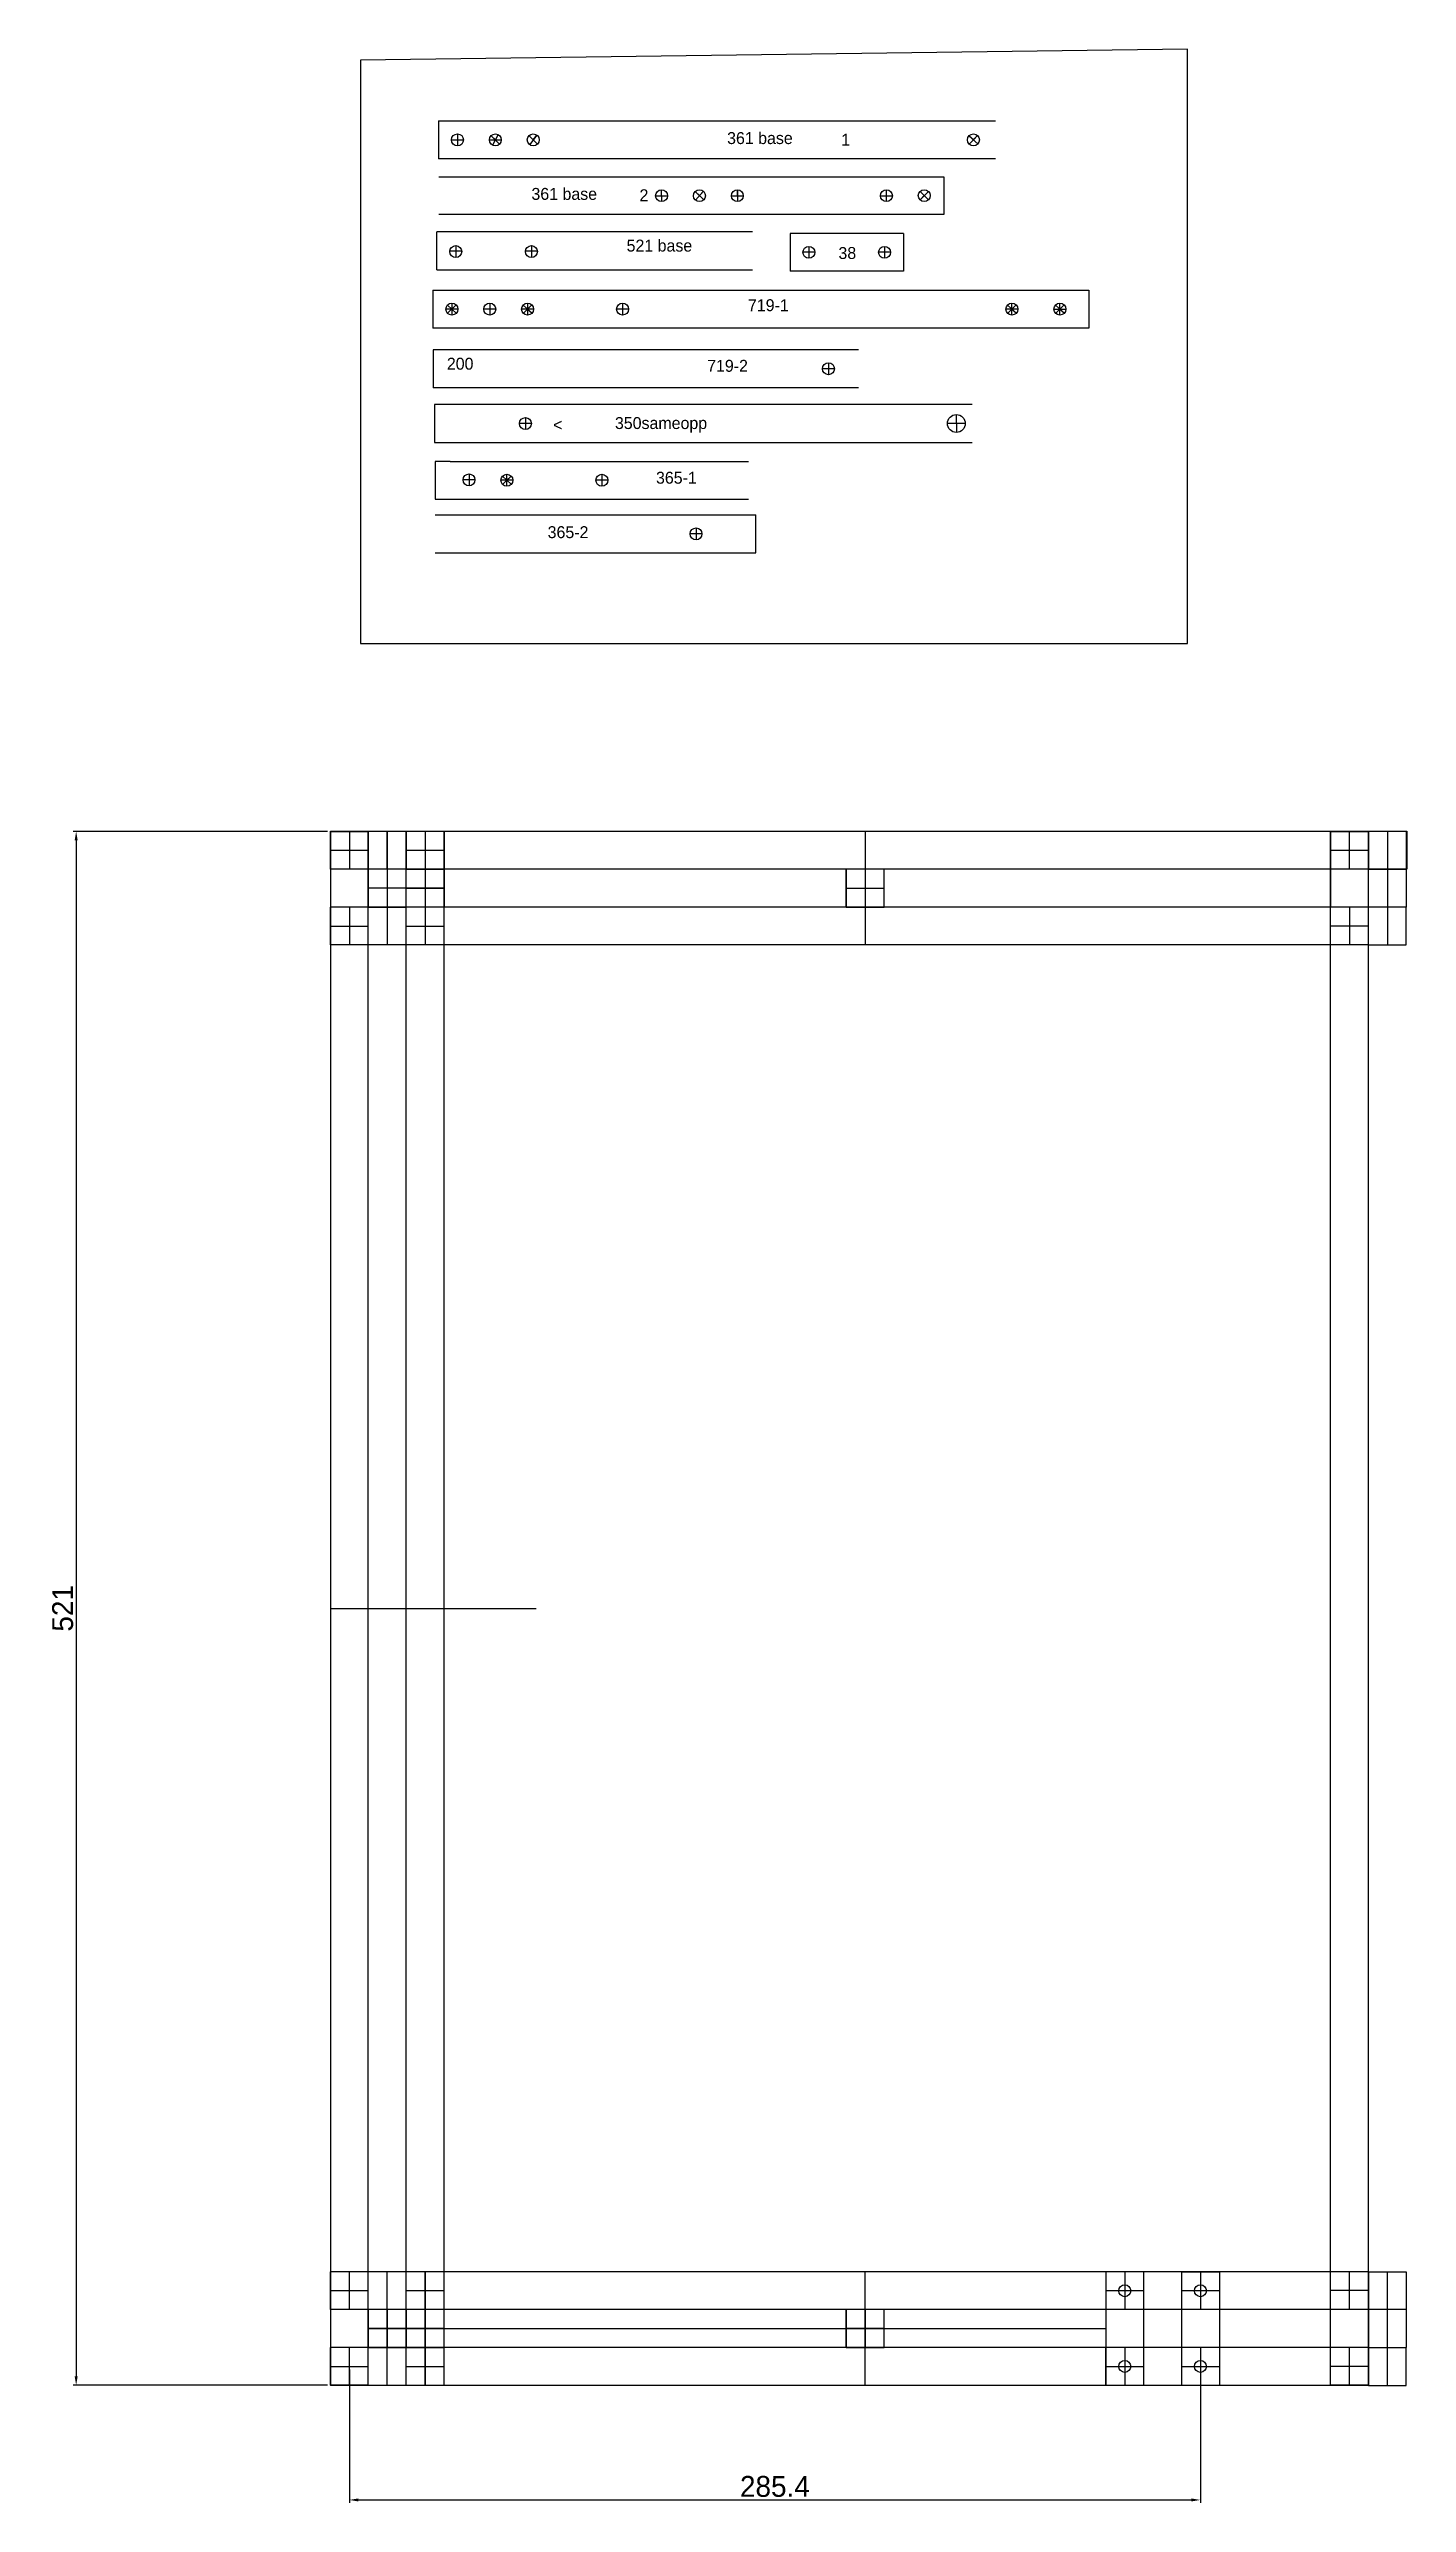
# Model space of a CAD drawing. Header units: millimetres. Extents: x -15418 to 43885, y -27590 to 23052.
# Drawn here: x 28652 to 29108, y -25625 to -24803 of the extents above; entities that cross this region are included whole.
import ezdxf

# ---------------------------------------------------------------- set-up
doc = ezdxf.new("R2010")
doc.units = ezdxf.units.MM
doc.header["$LTSCALE"] = 0.5
doc.layers.get('Defpoints').update_dxf_attribs({"color": 4})
doc.layers.add('Layer1', color=1, linetype='Continuous')
doc.layers.add('Layer2', color=2, linetype='Continuous')
doc.dimstyles.new('ISO-25', dxfattribs={"dimtxt": 7, "dimasz": 3, "dimexe": 1, "dimexo": 1, "dimgap": 1, "dimtad": 1, "dimtoh": 1, "dimdec": 3, "dimdsep": 46, "dimtxsty": 'Standard', "dimcen": 2.5, "dimadec": 0, "dimazin": 0, "dimtfac": 1, "dimtdec": 3, "dimtmove": 0, "dimatfit": 3, "dimfxl": 1, "dimarcsym": 1})

msp = doc.modelspace()

# ---------------------------------------------------------------- texts
at = {"layer": 'Layer1', "transparency": 33554661, "char_height": 4, "attachment_point": 1}
for s, width, insert in [('361 base', 39.541008, (28879.8131, -24830.3869)), ('1', 18.225444, (28918.0831, -24830.9345)), ('361 base', 39.541008, (28814.1976, -24849.0971)), ('2', 6.240499, (28850.4418, -24849.544)), ('521 base', 41.293333, (28846.1098, -24866.425)), ('38', 13.672348, (28917.1436, -24868.9167)), ('719-1', 26.831105, (28886.803, -24886.4166)), ('200', 19.990454, (28785.8325, -24906.0306)), ('719-2', 20.348456, (28873.1174, -24906.7398)), ('<', 13.408184, (28821.4771, -24926.5132)), ('350sameopp', 33.987596, (28842.1949, -24925.9283)), ('365-1', 31.02556, (28855.9641, -24944.2614)), ('365-2', 24.160923, (28819.6262, -24962.5157))]:
    msp.add_mtext_dynamic_manual_height_columns(s, width=width, gutter_width=20, heights=[0], dxfattribs=dict(at, insert=insert))

# ---------------------------------------------------------------- blocks, each defined once
blk = doc.blocks.new('*D420')
at = {"layer": 'Defpoints', "color": 0, "transparency": 16777216}
for p in [(28746.79, -25064.85), (28661.53, -25585.85), (28746.79, -25585.85)]:
    blk.add_point(p, dxfattribs=at)
at = {"layer": 'Layer2', "color": 0, "lineweight": -2, "transparency": 16777216}
for p, q in [((28745.79, -25064.85), (28660.53, -25064.85)), ((28661.53, -25067.85), (28661.53, -25582.85)), ((28745.79, -25585.85), (28660.53, -25585.85))]:
    blk.add_line(p, q, dxfattribs=at)
at = {"layer": 'Layer2', "color": 0, "transparency": 16777216}
for points in [[(28661.03, -25067.85), (28662.03, -25067.85), (28661.53, -25064.85)], [(28661.03, -25582.85), (28662.03, -25582.85), (28661.53, -25585.85)]]:
    blk.add_solid(points, dxfattribs=at)
at = {"layer": 'Layer2', "color": 0, "transparency": 16777216, "insert": (28657.03, -25325.35), "char_height": 7, "attachment_point": 5, "rotation": 90}
blk.add_mtext('521', dxfattribs=at)
blk = doc.blocks.new('*D425')
at = {"layer": 'Defpoints', "color": 0, "transparency": 16777216}
for p in [(28753.14, -25579.51), (29038.54, -25579.51), (29038.54, -25624.3)]:
    blk.add_point(p, dxfattribs=at)
at = {"layer": 'Layer2', "color": 0, "lineweight": -2, "transparency": 16777216}
for p, q in [((28753.14, -25580.51), (28753.14, -25625.3)), ((29038.54, -25580.51), (29038.54, -25625.3)), ((28756.14, -25624.3), (29035.54, -25624.3))]:
    blk.add_line(p, q, dxfattribs=at)
at = {"layer": 'Layer2', "color": 0, "transparency": 16777216}
for points in [[(28756.14, -25623.8), (28756.14, -25624.8), (28753.14, -25624.3)], [(29035.54, -25623.8), (29035.54, -25624.8), (29038.54, -25624.3)]]:
    blk.add_solid(points, dxfattribs=at)
at = {"layer": 'Layer2', "color": 0, "transparency": 16777216, "insert": (28895.84, -25619.8), "char_height": 7, "attachment_point": 5}
blk.add_mtext('285.4', dxfattribs=at)

# ---------------------------------------------------------------- dimensions: what is measured, and where the dimension line sits
at = {"layer": 'Layer2', "transparency": 33554661}
dim = msp.add_linear_dim(base=(28661.533, -25585.8473), p1=(28746.7936, -25064.8473), p2=(28746.7936, -25585.8473), angle=90, dimstyle='ISO-25', dxfattribs=at)
dim.commit()
dim.dimension.update_dxf_attribs({"geometry": '*D420', "text_midpoint": (28657.033, -25325.3473)})
dim = msp.add_linear_dim(base=(29038.5436, -25624.2978), p1=(28753.1436, -25579.5098), p2=(29038.5436, -25579.5098), dimstyle='ISO-25', dxfattribs=at)
dim.commit()
dim.dimension.update_dxf_attribs({"geometry": '*D425', "text_midpoint": (28895.8436, -25619.7978)})

# ---------------------------------------------------------------- linework, layer by layer
at = {"layer": 'Defpoints', "transparency": 33554661}
for p, q in [((28759.4936, -25077.5223), (28759.4936, -25090.2223)), ((28772.1936, -25077.5223), (28759.4936, -25077.5223)), ((28772.1936, -25090.2223), (28772.1936, -25077.5223)), ((28772.1936, -25077.5223), (28784.8936, -25077.5223)), ((28784.8936, -25077.5223), (28784.8936, -25090.2223)), ((28932.4936, -25077.5223), (28919.7936, -25077.5223)), ((28919.7936, -25077.5223), (28919.7936, -25090.2223)), ((28932.4936, -25090.2223), (28932.4936, -25077.5223)), ((29082.1736, -25077.5223), (29082.1736, -25090.2223)), ((29094.8736, -25077.5223), (29107.5736, -25077.5223)), ((29094.8736, -25090.2223), (29094.8736, -25077.5223)), ((29094.8736, -25077.5223), (29107.5736, -25077.5223)), ((29107.5736, -25077.5223), (29107.5736, -25090.2223)), ((28919.7936, -25083.8723), (28932.4936, -25083.8723)), ((28759.4936, -25090.2223), (28772.1936, -25090.2223)), ((28784.8936, -25090.2223), (28772.1936, -25090.2223)), ((28919.7936, -25090.2223), (28932.4936, -25090.2223)), ((29107.5736, -25090.2223), (29094.8736, -25090.2223)), ((29006.7936, -25547.8223), (29006.7936, -25585.8223)), ((29019.4936, -25547.8223), (29006.7936, -25547.8223)), ((29019.4936, -25547.8223), (29019.4936, -25585.8223)), ((29032.1936, -25547.8223), (29032.1936, -25585.8223)), ((29032.1936, -25547.8223), (29044.8936, -25547.8223)), ((29044.8936, -25547.8223), (29044.8936, -25585.8223)), ((28759.4936, -25560.4723), (28759.4936, -25573.1723)), ((28772.1936, -25560.4723), (28759.4936, -25560.4723)), ((28765.8436, -25560.4723), (28765.8436, -25573.1723)), ((28784.8936, -25560.4723), (28772.1936, -25560.4723)), ((28772.1936, -25560.4723), (28772.1936, -25573.1723)), ((28784.8936, -25573.1723), (28784.8936, -25560.4723)), ((28932.4936, -25560.4723), (28919.7936, -25560.4723)), ((28919.7936, -25560.4723), (28919.7936, -25573.1723)), ((28926.1436, -25560.4723), (28926.1436, -25573.1723)), ((28932.4936, -25573.1723), (28932.4936, -25560.4723)), ((29082.1736, -25573.1723), (29082.1736, -25560.4723)), ((29107.5736, -25560.4723), (29094.8736, -25560.4723)), ((29094.8736, -25560.4723), (29094.8736, -25573.1723)), ((29094.8736, -25560.4723), (29094.8736, -25573.1723)), ((29107.5736, -25560.4723), (29107.5736, -25573.1723)), ((28759.4936, -25566.8223), (28772.1936, -25566.8223)), ((28778.5436, -25566.8223), (29006.7936, -25566.8223)), ((28778.5436, -25566.8223), (29006.7936, -25566.8223)), ((28932.4936, -25566.8223), (28919.7936, -25566.8223)), ((28759.4936, -25573.1723), (28772.1936, -25573.1723)), ((28772.1936, -25573.1723), (28784.8936, -25573.1723)), ((28919.7936, -25573.1723), (28932.4936, -25573.1723)), ((29094.8736, -25573.1723), (29107.5736, -25573.1723)), ((29006.7936, -25585.8223), (29019.4936, -25585.8223)), ((29032.1936, -25585.8223), (29044.8936, -25585.8223))]:
    msp.add_line(p, q, dxfattribs=at)
at = {"layer": 'Layer1', "transparency": 33554661}
for p, q in [((29034.2027, -24802.5361), (28756.8407, -24806.3102)), ((29034.2027, -25001.8083), (29034.2027, -24802.5361)), ((28756.8407, -24806.3102), (28756.8407, -25001.8083)), ((28783.0453, -24826.62), (28969.8515, -24826.62)), ((28783.0453, -24826.645), (28783.0453, -24839.32)), ((28787.3953, -24832.9825), (28791.3953, -24832.9825)), ((28789.3953, -24830.9825), (28789.3953, -24834.9825)), ((28789.3953, -24832.9825), (28791.3953, -24832.9825)), ((28789.3953, -24832.9825), (28791.3953, -24832.9825)), ((28800.0953, -24832.9825), (28804.0953, -24832.9825)), ((28802.0953, -24832.9825), (28800.6797, -24831.5697)), ((28800.6797, -24831.5697), (28803.5109, -24834.3953)), ((28803.0591, -24831.2307), (28801.1256, -24834.7418)), ((28802.0953, -24832.9825), (28803.0591, -24831.2307)), ((28814.7953, -24832.9825), (28813.3797, -24831.5697)), ((28813.3797, -24831.5697), (28816.2109, -24834.3953)), ((28815.9904, -24831.3759), (28813.5723, -24834.6112)), ((28814.7953, -24832.9825), (28815.9904, -24831.3759)), ((28962.3953, -24832.97), (28960.9364, -24831.6926)), ((28960.9364, -24831.6926), (28963.9103, -24834.2997)), ((28963.8112, -24831.4946), (28961.0024, -24834.4318)), ((28962.3953, -24832.97), (28963.8112, -24831.4946)), ((28969.8515, -24839.32), (28783.0453, -24839.32)), ((28783.1742, -24845.3302), (28952.4952, -24845.3302)), ((28952.4952, -24845.3302), (28952.4952, -24858.0302)), ((28855.8532, -24851.6927), (28859.8532, -24851.6927)), ((28855.8532, -24851.6927), (28857.8532, -24851.6927)), ((28857.8532, -24851.6927), (28857.8532, -24849.6927)), ((28857.8532, -24851.6927), (28857.8532, -24853.6927)), ((28870.5532, -24851.6802), (28869.1512, -24850.2477)), ((28869.1512, -24850.2477), (28871.9542, -24853.1151)), ((28871.8753, -24850.2076), (28869.2008, -24853.1852)), ((28870.5532, -24851.6819), (28871.8753, -24850.2076)), ((28881.2532, -24851.6927), (28883.2532, -24851.6927)), ((28883.2532, -24851.6927), (28883.2532, -24849.6927)), ((28883.2532, -24849.6927), (28883.2532, -24853.6927)), ((28883.2532, -24851.6927), (28885.2532, -24851.6927)), ((28931.2332, -24851.6927), (28935.2332, -24851.6927)), ((28933.2332, -24853.6927), (28933.2332, -24849.6927)), ((28945.9332, -24851.6802), (28944.5162, -24850.2688)), ((28944.5162, -24850.2688), (28945.9332, -24851.6802)), ((28944.5162, -24850.2688), (28947.3502, -24853.0916)), ((28944.5217, -24853.0972), (28947.3446, -24850.2632)), ((28945.9332, -24851.6802), (28944.5217, -24853.0972)), ((28952.4952, -24858.0302), (28783.1742, -24858.0302)), ((28888.3554, -24863.8675), (28782.4662, -24863.8675)), ((28782.4662, -24876.5675), (28782.4662, -24863.8675)), ((28786.8145, -24870.2175), (28790.7929, -24870.2175)), ((28788.8037, -24868.425), (28788.8037, -24872.425)), ((28812.202, -24870.2175), (28816.1804, -24870.2175)), ((28814.1912, -24868.425), (28814.1912, -24872.425)), ((28900.9327, -24870.6861), (28900.8827, -24870.6861)), ((28938.9327, -24864.3361), (28900.9327, -24864.3361)), ((28900.9327, -24864.3361), (28900.9327, -24877.0361)), ((28909.2327, -24870.6861), (28905.2327, -24870.6861)), ((28907.2327, -24868.6861), (28907.2327, -24872.6861)), ((28934.6077, -24870.6861), (28930.6077, -24870.6861)), ((28932.6327, -24868.6863), (28932.6327, -24872.6859)), ((28938.9327, -24864.3361), (28938.9327, -24877.0361)), ((28782.4662, -24876.5675), (28888.3554, -24876.5675)), ((28938.9327, -24877.0361), (28900.9327, -24877.0361)), ((28781.1566, -24883.3847), (28781.1566, -24896.0847)), ((28781.1566, -24883.3847), (28981.1566, -24883.3847)), ((28788.9917, -24891.0568), (28786.0141, -24888.3824)), ((28788.9516, -24888.3328), (28786.0841, -24891.1358)), ((28787.5066, -24887.7347), (28787.5066, -24891.7347)), ((28787.5191, -24889.7347), (28788.9516, -24888.3328)), ((28800.2066, -24887.7347), (28800.2066, -24891.7347)), ((28814.3917, -24891.0568), (28811.4141, -24888.3824)), ((28814.3516, -24888.3328), (28811.4841, -24891.1358)), ((28812.9066, -24887.7347), (28812.9066, -24891.7347)), ((28812.9191, -24889.7347), (28814.3516, -24888.3328)), ((28844.7566, -24887.7347), (28844.7566, -24891.7347)), ((28976.8217, -24891.0568), (28973.8441, -24888.3824)), ((28976.7816, -24888.3328), (28973.9141, -24891.1358)), ((28975.3366, -24891.7347), (28975.3366, -24887.7347)), ((28975.3491, -24889.7347), (28976.7816, -24888.3328)), ((28981.1566, -24883.3847), (29001.1566, -24883.3847)), ((28992.9017, -24891.0568), (28989.9241, -24888.3824)), ((28992.8616, -24888.3328), (28989.9941, -24891.1358)), ((28991.4166, -24891.7347), (28991.4166, -24887.7347)), ((28991.4291, -24889.7347), (28992.8616, -24888.3328)), ((29001.1566, -24883.3847), (29001.1566, -24896.0847)), ((29001.1566, -24896.0847), (28781.1566, -24896.0847)), ((28789.5066, -24889.7347), (28785.5066, -24889.7347)), ((28787.5174, -24889.7347), (28788.9917, -24891.0568)), ((29001.1566, -24896.0847), (28793.8566, -24896.0847)), ((28802.2066, -24889.7347), (28798.2066, -24889.7347)), ((28814.9066, -24889.7347), (28810.9066, -24889.7347)), ((28812.9174, -24889.7347), (28814.3917, -24891.0568)), ((28846.7566, -24889.7347), (28842.7566, -24889.7347)), ((28977.3366, -24889.7347), (28973.3366, -24889.7347)), ((28975.3474, -24889.7347), (28976.8217, -24891.0568)), ((28989.2566, -24889.7347), (28993.4166, -24889.7347)), ((28991.4274, -24889.7347), (28992.9017, -24891.0568)), ((28923.8693, -24903.3707), (28781.2116, -24903.3707)), ((28781.2116, -24903.3707), (28781.2116, -24916.0707)), ((28915.8116, -24909.7207), (28911.8116, -24909.7207)), ((28913.8116, -24907.7207), (28913.8116, -24911.7207)), ((28923.8693, -24916.0707), (28781.2116, -24916.0707)), ((28781.6834, -24921.7302), (28781.6834, -24934.4302)), ((28961.9408, -24921.7302), (28781.6834, -24921.7302)), ((28814.1834, -24928.0802), (28810.1834, -24928.0802)), ((28812.1834, -24926.0802), (28812.1834, -24930.0802)), ((28959.6834, -24928.0802), (28953.6834, -24928.0802)), ((28956.6834, -24928.0802), (28956.6834, -24925.0802)), ((28956.6834, -24928.0802), (28956.6834, -24931.0802)), ((28781.6834, -24934.4302), (28961.9408, -24934.4302)), ((28786.9124, -24940.7691), (28781.9124, -24940.7691)), ((28781.9124, -24940.7691), (28781.9124, -24953.4691)), ((28786.9124, -24940.7691), (28886.9896, -24940.7691)), ((28793.2624, -24944.9795), (28793.2624, -24948.9795)), ((28807.4367, -24948.4412), (28804.459, -24945.7667)), ((28807.3966, -24945.7171), (28804.5291, -24948.5201)), ((28805.9624, -24949.1191), (28805.9624, -24945.1191)), ((28805.9641, -24947.1191), (28807.3966, -24945.7171)), ((28837.8124, -24945.1191), (28837.8124, -24949.1191)), ((28781.9124, -24953.4691), (28786.9124, -24953.4691)), ((28786.9124, -24953.4691), (28886.9896, -24953.4691)), ((28795.2624, -24946.9795), (28791.2624, -24946.9795)), ((28807.9624, -24947.1191), (28803.9624, -24947.1191)), ((28805.9624, -24947.1191), (28807.4367, -24948.4412)), ((28839.8124, -24947.1191), (28835.8124, -24947.1191)), ((28781.9124, -24958.7304), (28889.4897, -24958.7304)), ((28889.4897, -24971.4304), (28889.4897, -24958.7304)), ((28871.3897, -24965.0804), (28867.3897, -24965.0804)), ((28869.3897, -24963.0804), (28869.3897, -24967.0804)), ((28781.9124, -24971.4304), (28889.4897, -24971.4304)), ((28756.8407, -25001.8083), (29034.2027, -25001.8083)), ((28765.8436, -25077.5223), (28765.8436, -25064.8223)), ((28765.8436, -25064.8223), (28765.8436, -25102.9223)), ((28778.5436, -25064.8473), (28778.5436, -25102.9223)), ((28926.1436, -25064.8223), (28926.1436, -25102.9223)), ((29101.2236, -25064.8223), (29101.2236, -25102.9223)), ((28784.8936, -25083.8723), (28759.4936, -25083.8723)), ((28765.8436, -25585.8723), (28765.8436, -25547.7723)), ((28778.5436, -25547.7723), (28778.5436, -25585.8473)), ((28926.1436, -25585.8723), (28926.1436, -25547.7723)), ((29101.2236, -25585.8723), (29101.2236, -25547.7723)), ((28784.8936, -25566.8223), (28759.4936, -25566.8223))]:
    msp.add_line(p, q, dxfattribs=at)
for centre, radius in [((28789.3953, -24832.9825), 2), ((28802.0953, -24832.9825), 2), ((28814.7953, -24832.9825), 2), ((28962.3953, -24832.97), 2), ((28857.8532, -24851.6927), 2), ((28870.5532, -24851.6927), 2), ((28883.2532, -24851.6927), 2), ((28933.2332, -24851.6927), 2), ((28945.9332, -24851.6802), 2), ((28788.8037, -24870.425), 2), ((28814.1912, -24870.425), 2), ((28907.2327, -24870.6861), 2), ((28932.6077, -24870.6861), 2), ((28787.5066, -24889.7347), 2), ((28787.5066, -24889.7347), 2), ((28800.2066, -24889.7347), 2), ((28812.9066, -24889.7347), 2), ((28812.9066, -24889.7347), 2), ((28844.7566, -24889.7347), 2), ((28975.3366, -24889.7347), 2), ((28975.3366, -24889.7347), 2), ((28991.4166, -24889.7347), 2), ((28991.4166, -24889.7347), 2), ((28913.8116, -24909.7207), 2), ((28812.1834, -24928.0802), 2), ((28956.6834, -24928.0802), 3), ((28793.2624, -24946.9795), 2), ((28805.9516, -24947.1191), 2), ((28805.9624, -24947.1191), 2), ((28837.8124, -24947.1191), 2), ((28869.3897, -24965.0804), 2)]:
    msp.add_circle(centre, radius, dxfattribs=at)
at = {"layer": 'Layer2', "transparency": 33554661}
for p, q in [((28746.7936, -25064.8473), (28746.7936, -25064.8223)), ((28746.7936, -25064.8223), (29107.5736, -25064.8223)), ((28746.7936, -25077.5223), (28746.7936, -25064.8223)), ((28746.7936, -25064.8223), (29107.7856, -25064.8223)), ((28746.7936, -25064.8473), (28746.7936, -25585.8473)), ((28746.7936, -25064.8473), (28759.4936, -25064.8473)), ((28746.7936, -25077.5223), (28746.7936, -25064.8473)), ((28746.7936, -25064.8473), (28746.7936, -25077.5223)), ((28753.1436, -25064.8473), (28753.1436, -25077.5223)), ((28759.4936, -25585.8473), (28759.4936, -25064.8473)), ((28759.4936, -25064.8473), (28759.4936, -25077.5223)), ((28772.1936, -25585.8473), (28772.1936, -25064.8473)), ((28772.1936, -25064.8473), (28772.1936, -25077.5223)), ((28778.5436, -25064.8473), (28778.5436, -25077.5223)), ((28784.8936, -25585.8473), (28784.8936, -25064.8473)), ((28784.8936, -25585.8473), (28784.8936, -25064.8473)), ((28784.8936, -25064.8473), (28784.8936, -25077.5223)), ((29082.1736, -25585.8473), (29082.1736, -25064.8473)), ((29082.1736, -25064.8473), (29094.8736, -25064.8473)), ((29082.1736, -25585.8473), (29082.1736, -25064.8473)), ((29082.1736, -25064.8473), (29082.1736, -25077.5223)), ((29082.1736, -25064.8473), (29082.1736, -25077.5223)), ((29088.5236, -25077.5223), (29088.5236, -25064.8473)), ((29094.8736, -25064.8473), (29094.8736, -25064.8223)), ((29094.8736, -25102.9223), (29094.8736, -25064.8473)), ((29094.8736, -25585.8473), (29094.8736, -25064.8473)), ((29094.8736, -25064.8473), (29094.8736, -25077.5223)), ((29107.5736, -25064.8223), (29107.5736, -25077.5223)), ((29107.5736, -25064.8223), (29107.7856, -25064.8223)), ((29107.7856, -25064.8223), (29107.7856, -25077.5223)), ((28746.7936, -25071.1848), (28759.4936, -25071.1848)), ((29094.8736, -25077.5223), (28746.7936, -25077.5223)), ((29107.5736, -25077.5223), (28746.7936, -25077.5223)), ((29107.7856, -25077.5223), (28746.7936, -25077.5223)), ((28772.1936, -25071.1848), (28784.8936, -25071.1848)), ((28778.5436, -25077.5223), (28778.5436, -25090.2223)), ((28919.7936, -25090.2223), (28919.7936, -25077.5223)), ((29082.1736, -25071.1848), (29094.8736, -25071.1848)), ((28772.1936, -25083.8723), (28784.8936, -25083.8723)), ((29094.8736, -25090.2223), (28746.7936, -25090.2223)), ((28746.7936, -25102.9223), (28746.7936, -25090.2223)), ((28753.1436, -25090.2223), (28753.1436, -25102.9223)), ((28778.5436, -25090.2223), (28778.5436, -25102.9223)), ((29088.5236, -25090.2223), (29088.5236, -25102.9223)), ((29107.5736, -25102.9223), (29107.5736, -25090.2223)), ((28746.7936, -25096.5723), (28759.4936, -25096.5723)), ((28772.1936, -25096.5723), (28784.8936, -25096.5723)), ((29094.8736, -25096.5723), (29082.1736, -25096.5723)), ((29094.8736, -25102.9223), (28746.7936, -25102.9223)), ((29094.8736, -25102.9223), (29107.5736, -25102.9223)), ((28746.7936, -25325.3473), (28815.8229, -25325.3473)), ((29094.8736, -25547.7723), (28746.7936, -25547.7723)), ((28746.7936, -25560.4723), (28746.7936, -25547.7723)), ((28759.4936, -25547.7723), (28746.7936, -25547.7723)), ((28746.7936, -25554.1223), (28759.4936, -25554.1223)), ((28753.1436, -25560.4723), (28753.1436, -25547.7723)), ((28772.1936, -25554.1223), (28784.8936, -25554.1223)), ((28778.5436, -25560.4723), (28778.5436, -25547.7723)), ((29006.7936, -25547.8223), (29006.7936, -25547.7723)), ((29006.7936, -25547.7723), (29006.7936, -25585.8723)), ((29006.7936, -25547.7723), (29006.7936, -25560.4723)), ((29006.7936, -25554.1223), (29019.4936, -25554.1223)), ((29013.1436, -25547.8223), (29013.1436, -25560.4723)), ((29032.1936, -25554.1223), (29044.8936, -25554.1223)), ((29038.5436, -25547.8223), (29038.5436, -25560.4723)), ((29094.8736, -25554.1223), (29082.1736, -25554.1223)), ((29088.5236, -25560.4723), (29088.5236, -25547.7723)), ((29094.8736, -25547.7723), (29094.8736, -25585.8723)), ((29094.8736, -25547.7723), (29107.5736, -25547.7723)), ((29107.5736, -25547.7723), (29107.5736, -25560.4723)), ((29094.8736, -25560.4723), (28746.7936, -25560.4723)), ((28759.4936, -25560.4723), (28746.7936, -25560.4723)), ((28778.5436, -25573.1723), (28778.5436, -25560.4723)), ((28919.7936, -25573.1723), (28919.7936, -25560.4723)), ((28772.1936, -25566.8223), (28784.8936, -25566.8223)), ((29094.8736, -25573.1723), (28746.7936, -25573.1723)), ((28746.7936, -25585.8473), (28746.7936, -25573.1723)), ((28759.4936, -25573.1723), (28746.7936, -25573.1723)), ((28746.7936, -25579.5098), (28759.4936, -25579.5098)), ((28753.1436, -25585.8473), (28753.1436, -25573.1723)), ((28772.1936, -25579.5098), (28784.8936, -25579.5098)), ((28778.5436, -25585.8473), (28778.5436, -25573.1723)), ((29006.7936, -25585.8723), (29006.7936, -25573.1723)), ((29006.7936, -25579.5223), (29019.4936, -25579.5223)), ((29013.1436, -25573.1723), (29013.1436, -25585.8723)), ((29032.1936, -25579.5223), (29044.8936, -25579.5223)), ((29038.5436, -25573.1723), (29038.5436, -25585.8723)), ((29094.8736, -25579.5098), (29082.1736, -25579.5098)), ((29088.5236, -25585.8473), (29088.5236, -25573.1723)), ((29094.8736, -25585.8473), (29094.8736, -25573.1723)), ((29107.5736, -25585.8723), (29107.5736, -25573.1723)), ((28746.7936, -25585.8473), (28759.4936, -25585.8473)), ((28746.7936, -25585.8473), (28746.7936, -25585.8723)), ((28759.4936, -25585.8473), (28746.7936, -25585.8473)), ((29094.8736, -25585.8723), (28746.7936, -25585.8723)), ((28772.1936, -25585.8473), (28784.8936, -25585.8473)), ((29094.8736, -25585.8473), (29082.1736, -25585.8473)), ((29094.8736, -25585.8473), (29082.1736, -25585.8473)), ((29094.8736, -25585.8473), (29094.8736, -25585.8723)), ((29094.8736, -25585.8723), (29107.5736, -25585.8723))]:
    msp.add_line(p, q, dxfattribs=at)
for centre in [(29013.1436, -25554.1473), (29038.5436, -25554.1473), (29013.1436, -25579.5223), (29038.5436, -25579.5223)]:
    msp.add_circle(centre, 2, dxfattribs=at)

msp.set_redraw_order([(e.dxf.handle, doc.entitydb.next_handle()) for e in msp.query("TEXT MTEXT ATTDEF DIMENSION ARC_DIMENSION")])  # texts and dimensions are drawn at this point

doc.saveas('drawing.dxf')
